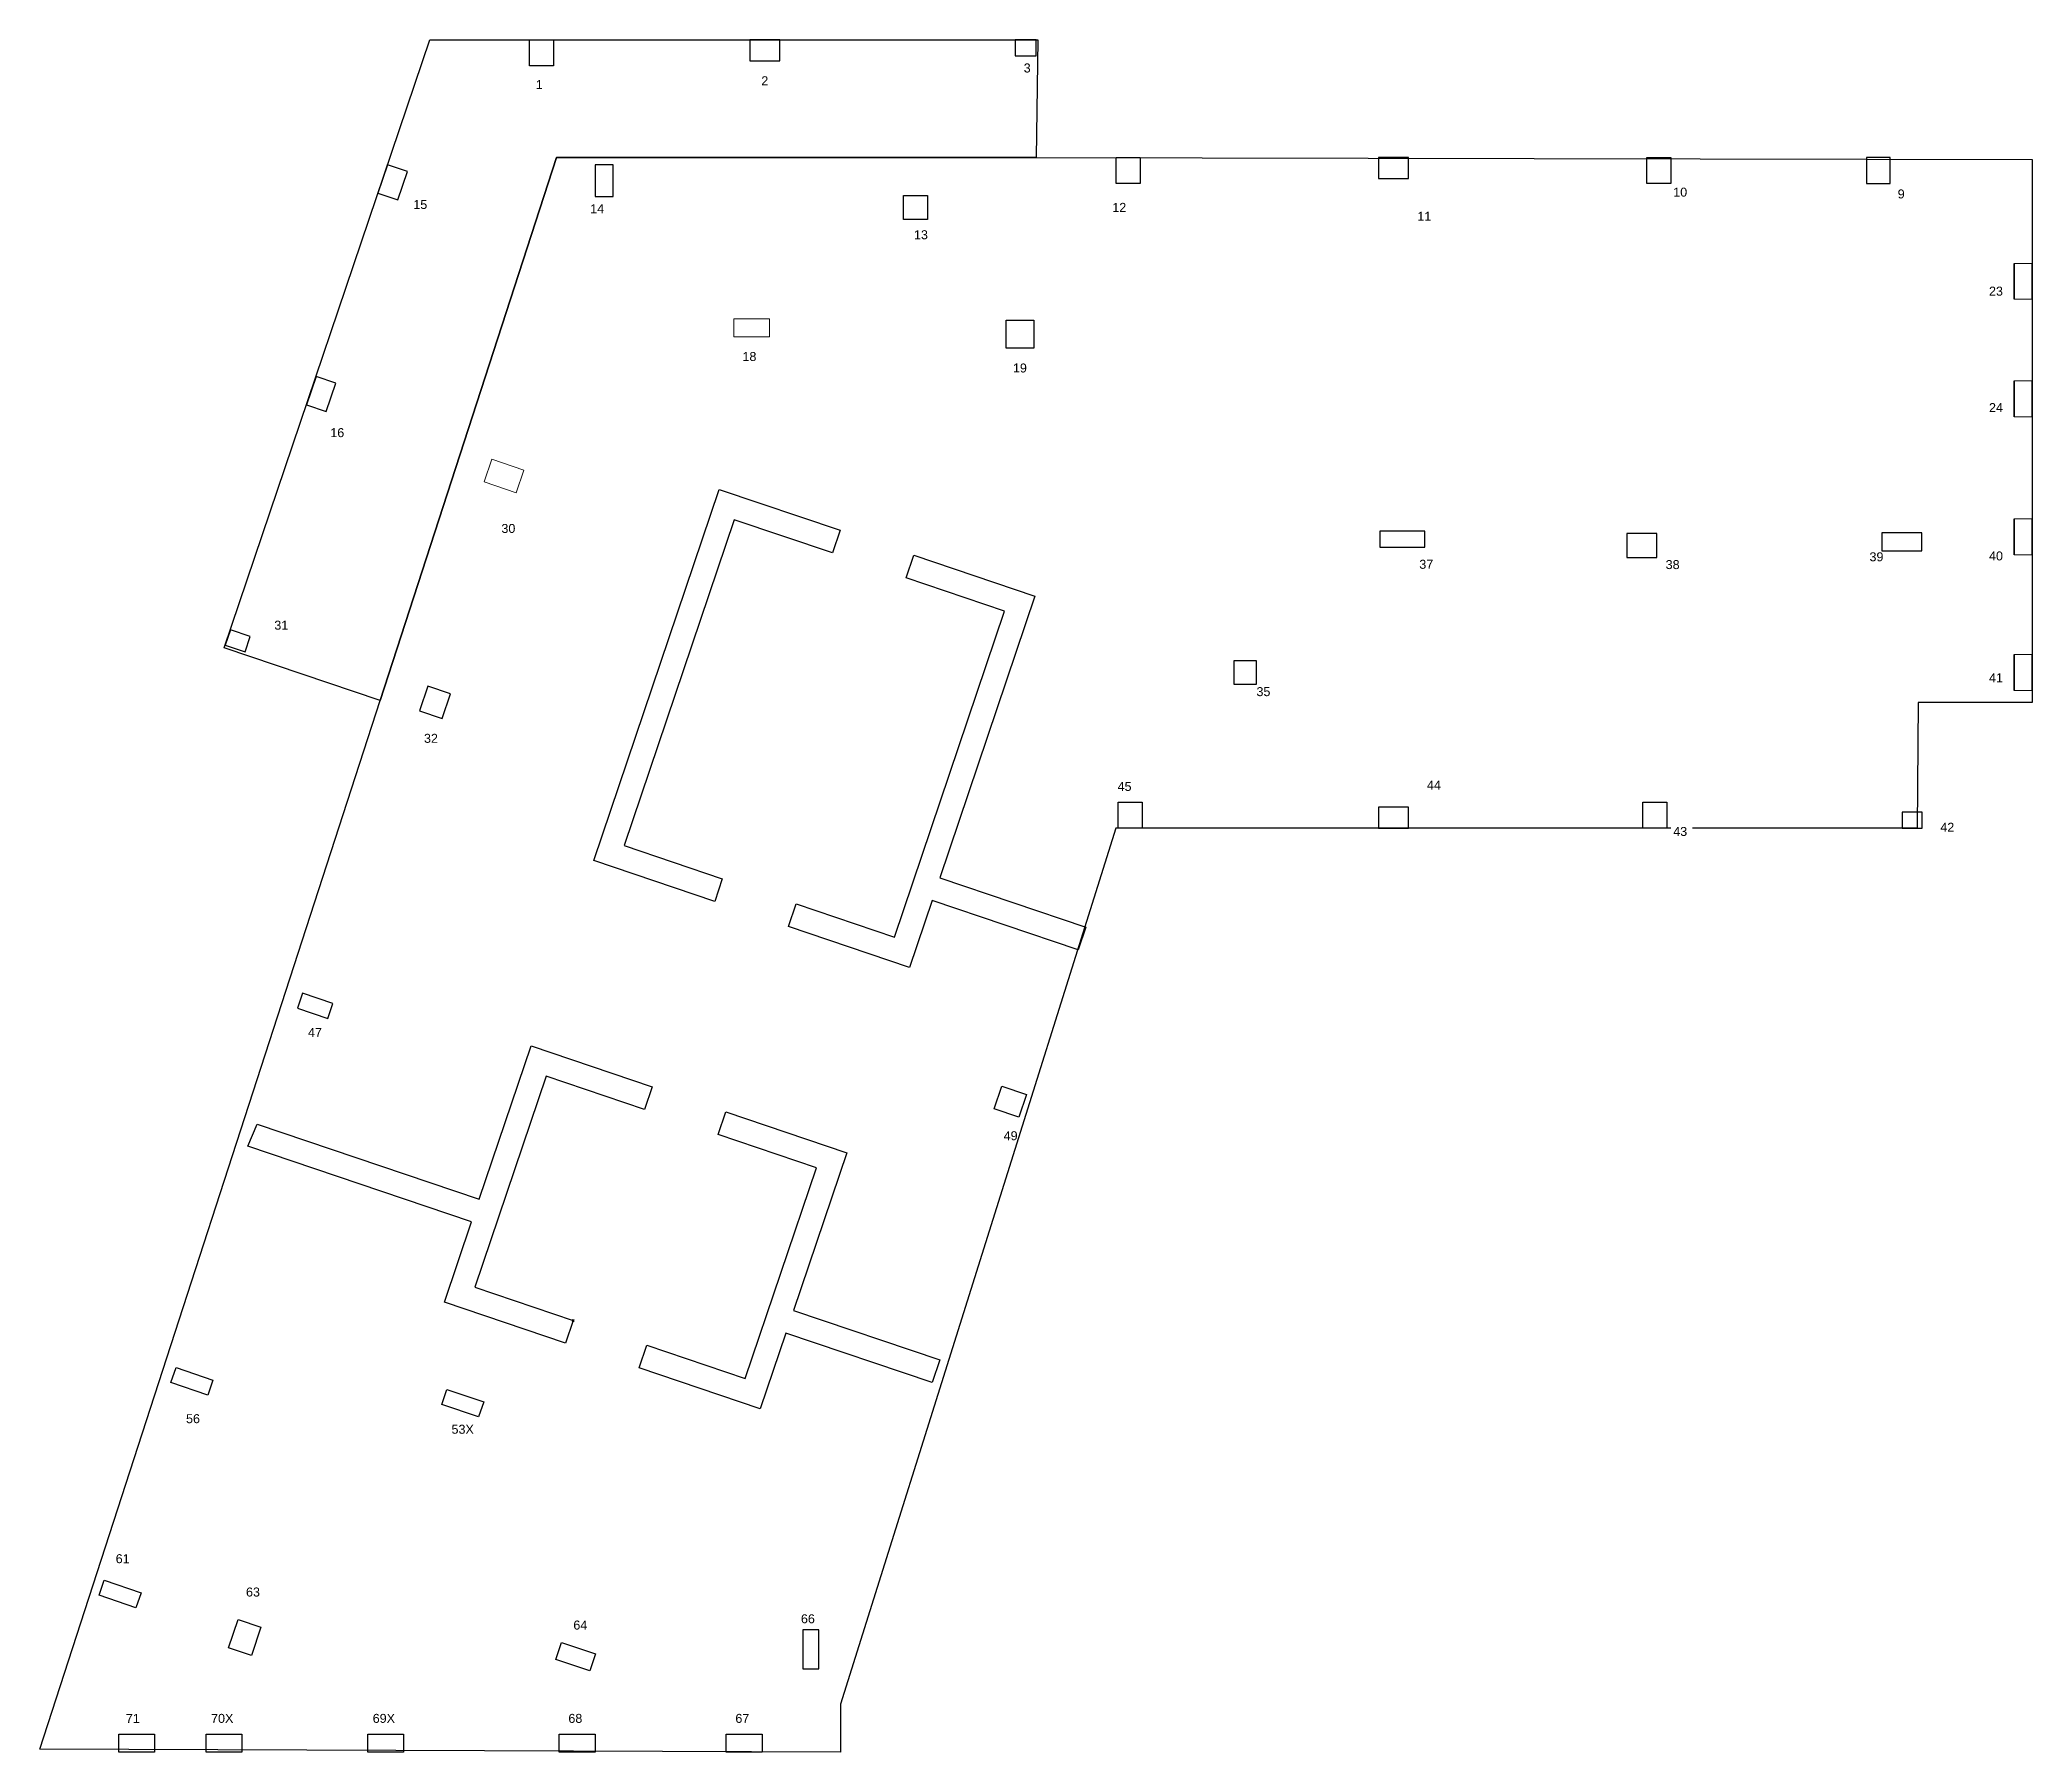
# Model space of a CAD drawing. Header units: inches. Extents: x 30 to 12637, y 0 to 49076.
# Drawn here: x 10637 to 12634, y 18000 to 19716 of the extents above; entities that cross this region are included whole.
import ezdxf

# ---------------------------------------------------------------- set-up
doc = ezdxf.new("R2010")
doc.units = ezdxf.units.IN
doc.header["$MEASUREMENT"] = 0
doc.header["$PDMODE"] = 35
doc.layers.add('COL-IDEN', color=171, linetype='Continuous', lineweight=30)
doc.layers.add('COLS', color=52, linetype='Continuous', lineweight=20)
for name, color, linetype in [('DATUM', 6, 'Continuous'), ('SLAB-BALCONY', 3, 'Continuous'), ('SLAB-RESIDENTIAL', 6, 'Continuous'), ('WALL', 1, 'Continuous')]:
    doc.layers.add(name, color=color, linetype=linetype)
doc.styles.add('Arial', font='arial.ttf', dxfattribs={"height": 9})

msp = doc.modelspace()

# ---------------------------------------------------------------- texts
at = {"layer": 'COL-IDEN', "lineweight": 9, "char_height": 9, "attachment_point": 1, "style": 'Arial'}
for s, insert, width in [('3', (11623.6, 19692.5), 8.484), ('1', (11134.5, 19675.8), 8.484), ('2', (11360.6, 19679.7), 8.484), ('15', (11011.8, 19555.7), 16.968), ('14', (11189.1, 19551.5), 16.968), ('12', (11712.4, 19552.8), 16.968), ('11', (12018.1, 19543.9), 16.968), ('13', (11513.6, 19525.4), 16.968), ('23', (12591.1, 19468.9), 16.968), ('18', (11341.7, 19403.4), 16.968), ('19', (11612.8, 19391.9), 16.968), ('24', (12591.1, 19352.2), 16.968), ('16', (10928.6, 19327.1), 16.968), ('30', (11100.1, 19231.1), 16.968), ('37', (12020.1, 19195.2), 16.968), ('38', (12267, 19194.9), 16.968), ('39', (12471.3, 19202.7), 16.968), ('40', (12591.1, 19203.6), 16.968), ('31', (10872.5, 19134.2), 16.968), ('41', (12591.1, 19081.5), 16.968), ('35', (11856.9, 19067.6), 16.968), ('32', (11022.5, 19020.8), 16.968), ('45', (11717.7, 18972.6), 16.968), ('44', (12027.8, 18974), 16.968), ('42', (12542.3, 18931.7), 16.968), ('47', (10906.3, 18726.2), 16.968), ('49', (11603.5, 18622.6), 16.968), ('56', (10784, 18339.1), 16.968), ('53X', (11050.1, 18328.5), 26.967), ('61', (10713.5, 18198.8), 16.968), ('63', (10844.1, 18165.4), 16.968), ('64', (11172.2, 18132.3), 19.998), ('66', (11400.3, 18138.6), 16.968), ('71', (10723.7, 18038.8), 16.968), ('70X', (10809.1, 18038.8), 26.967), ('69X', (10971.1, 18038.8), 26.967), ('68', (11167.2, 18038.8), 16.968), ('67', (11334.6, 18038.8), 16.968)]:
    msp.add_mtext(s, dxfattribs=dict(at, insert=insert, width=width))

# ---------------------------------------------------------------- linework, layer by layer
at = {"layer": 'COLS', "lineweight": 30}
for points in [[(11128.2, 19690.2), (11128.2, 19716.2), (11152.2, 19716.2), (11152.2, 19690.2)], [(11349.2, 19695.2), (11379.2, 19695.2), (11379.2, 19716.2), (11349.2, 19716.2)], [(11615.2, 19716.2), (11615.2, 19700.2), (11636.2, 19700.2), (11636.2, 19716.2)], [(10996.3, 19555.9), (11005.9, 19584.3), (10986, 19591.1), (10976.4, 19562.6)], [(11194.2, 19559.1), (11212.2, 19559.1), (11212.2, 19591.1), (11194.2, 19591.1)], [(11716.2, 19572.2), (11716.2, 19598.2), (11740.2, 19598.2), (11740.2, 19572.2)], [(11979.2, 19577.2), (12009.2, 19577.2), (12009.2, 19598.2), (11979.2, 19598.2)], [(11503.2, 19536.3), (11503.2, 19560.3), (11527.2, 19560.3), (11527.2, 19536.3)], [(12616.2, 19456.2), (12616.2, 19492.2)], [(12634.2, 19492.2), (12634.2, 19456.2)], [(11605.9, 19407.2), (11605.9, 19435.2), (11633.9, 19435.2), (11633.9, 19407.2)], [(10924.6, 19343.7), (10934.2, 19372.1), (10914.3, 19378.9), (10904.7, 19350.4)], [(12616.2, 19338.4), (12616.2, 19374.4)], [(12634.2, 19374.4), (12634.2, 19338.4)], [(12616.2, 19200.2), (12616.2, 19236.2)], [(12634.2, 19236.2), (12634.2, 19200.2)], [(12025.7, 19207.9), (12025.7, 19223.9), (11980.7, 19223.9), (11980.7, 19207.9)], [(12228.2, 19197.4), (12258.2, 19197.4), (12258.2, 19221.4), (12228.2, 19221.4)], [(12523.7, 19222.2), (12483.7, 19222.2), (12483.7, 19204.2), (12523.7, 19204.2)], [(10828.5, 19125), (10823.3, 19109.8), (10843.2, 19103.1), (10848.4, 19118.3)], [(11834.7, 19070.2), (11834.7, 19094.2), (11856.7, 19094.2), (11856.7, 19070.2)], [(12616.2, 19064.2), (12616.2, 19100.2)], [(12634.2, 19100.2), (12634.2, 19064.2)], [(11040.8, 19036.3), (11049.1, 19061), (11026.3, 19068.6), (11018, 19044)], [(11718.2, 18926.2), (11718.2, 18952.2), (11742.2, 18952.2), (11742.2, 18926.2)], [(11979.2, 18926.2), (12009.2, 18926.2), (12009.2, 18947.2), (11979.2, 18947.2)], [(12524.2, 18942.2), (12504.2, 18942.2), (12504.2, 18926.2), (12524.2, 18926.2)], [(12524.2, 18942.2), (12504.2, 18942.2), (12504.2, 18926.2), (12524.2, 18926.2)], [(10926, 18735.6), (10931.2, 18750.7), (10900.8, 18761), (10895.7, 18745.8)], [(11618.7, 18636.7), (11594.1, 18645.1), (11601.8, 18667.8), (11626.4, 18659.5)], [(10805.8, 18358.2), (10768.9, 18370.7), (10774, 18385.8), (10811, 18373.3)], [(11077.2, 18336.3), (11040.3, 18348.8), (11045.4, 18364), (11082.4, 18351.5)], [(10733.8, 18145.1), (10696.9, 18157.6), (10702, 18172.7), (10738.9, 18160.2)], [(10849.5, 18097.4), (10826.7, 18105), (10836.4, 18133.5), (10859.1, 18125.8)], [(11402.2, 18084.1), (11418.2, 18084.1), (11418.2, 18123.1), (11402.2, 18123.1)], [(11188.7, 18081.9), (11154.6, 18093.4), (11160.4, 18110.4), (11194.5, 18098.9)], [(10716.5, 18000.5), (10716.5, 18018.5), (10752.5, 18018.5), (10752.5, 18000.5)], [(10804.1, 18000.5), (10804.1, 18018.5), (10840.1, 18018.5), (10840.1, 18000.5)], [(10966.1, 18000.5), (10966.1, 18018.5), (11002.1, 18018.5), (11002.1, 18000.5)], [(11158.1, 18000.5), (11158.1, 18018.5), (11194.1, 18018.5), (11194.1, 18000.5)], [(11325.4, 18000.5), (11325.4, 18018.5), (11361.4, 18018.5), (11361.4, 18000.5)]]:
    msp.add_lwpolyline(points, close=True, dxfattribs=at)
at = {"layer": 'COLS'}
for points in [[(12616.2, 19456.2), (12634.2, 19456.2), (12634.2, 19492.2), (12616.2, 19492.2)], [(11332.9, 19418.6), (11368.9, 19418.6), (11368.9, 19436.6), (11332.9, 19436.6)], [(12616.2, 19338.4), (12634.2, 19338.4), (12634.2, 19374.4), (12616.2, 19374.4)], [(11115, 19262.3), (11122.7, 19285), (11090.5, 19295.9), (11082.8, 19273.2)], [(12616.2, 19200.2), (12634.2, 19200.2), (12634.2, 19236.2), (12616.2, 19236.2)], [(12616.2, 19064.2), (12634.2, 19064.2), (12634.2, 19100.2), (12616.2, 19100.2)]]:
    msp.add_lwpolyline(points, close=True, dxfattribs=at)
at = {"layer": 'DATUM'}
msp.add_point((11172, 18433.1), dxfattribs=at)
at = {"layer": 'SLAB-BALCONY'}
msp.add_lwpolyline([(10978.6, 19054.2), (10822.4, 19107), (11028.3, 19716.2), (11637.7, 19716.2), (11636.2, 19598.2), (11155.2, 19598.2)], close=True, dxfattribs=at)
at = {"layer": 'SLAB-RESIDENTIAL'}
msp.add_lwpolyline([(10637.5, 18003.6), (10978.6, 19054.2), (11155.2, 19598.2), (11636.2, 19598.2), (12634.3, 19596.3), (12634.2, 19052.2), (12520.2, 19052.2), (12519, 18926.2), (11715.8, 18926.2), (11439.9, 18048.5), (11439.9, 18000.5)], close=True, dxfattribs=at)
at = {"layer": 'WALL'}
for points in [[(11318.4, 19265.8), (11439.6, 19224.8), (11431.9, 19202.1), (11333.4, 19235.4), (11223, 18908.8), (11321.5, 18875.5), (11313.9, 18852.8), (11192.6, 18893.8)], [(11513.5, 19199.9), (11634.8, 19158.9), (11539.4, 18876.6), (11686, 18827.1), (11678.3, 18804.3), (11531.7, 18853.9), (11509, 18786.8), (11387.7, 18827.8), (11395.4, 18850.5), (11494, 18817.2), (11604.4, 19143.8), (11505.8, 19177.1)], [(11251.3, 18667), (11243.6, 18644.3), (11144.9, 18677.7), (11073.5, 18466.4), (11172, 18433.1), (11164.3, 18410.4), (11043, 18451.4), (11070.2, 18531.8), (10845.9, 18607.6), (10855.3, 18629.8), (11077.9, 18554.5), (11129.8, 18708.1)], [(11325, 18642.1), (11446.2, 18601.1), (11392.8, 18443), (11539.4, 18393.5), (11531.7, 18370.8), (11385.1, 18420.3), (11359.4, 18344.4), (11238.2, 18385.4), (11245.9, 18408.1), (11344.4, 18374.8), (11415.8, 18586.1), (11317.3, 18619.4)]]:
    msp.add_lwpolyline(points, close=True, dxfattribs=at)

msp.set_redraw_order([(e.dxf.handle, doc.entitydb.next_handle()) for e in msp.query("TEXT MTEXT ATTDEF DIMENSION ARC_DIMENSION")])  # texts and dimensions are drawn at this point

# ---------------------------------------------------------------- next in the draw order: texts
at = {"layer": 'COL-IDEN', "lineweight": 9, "char_height": 9, "width": 16.968, "attachment_point": 1, "style": 'Arial', "bg_fill": 3, "box_fill_scale": 1.25, "bg_fill_color": 9, "bg_fill_true_color": 13158600, "bg_fill_transparency": 0}
for s, insert in [('10', (12274.6, 19568.1)), ('9', (12499.6, 19566.3)), ('43', (12274.6, 18927.5))]:
    msp.add_mtext(s, dxfattribs=dict(at, insert=insert))

# ---------------------------------------------------------------- next in the draw order: linework, layer by layer
at = {"layer": 'COLS', "lineweight": 30}
for points in [[(12248.2, 19572.2), (12248.2, 19598.2), (12272.2, 19598.2), (12272.2, 19572.2)], [(12492.2, 19598.2), (12468.2, 19598.2), (12468.2, 19572.2), (12492.2, 19572.2)], [(12492.2, 19598.2), (12468.2, 19598.2), (12468.2, 19572.2), (12492.2, 19572.2)], [(12244.2, 18926.2), (12244.2, 18952.2), (12268.2, 18952.2), (12268.2, 18926.2)]]:
    msp.add_lwpolyline(points, close=True, dxfattribs=at)

doc.saveas('drawing.dxf')
